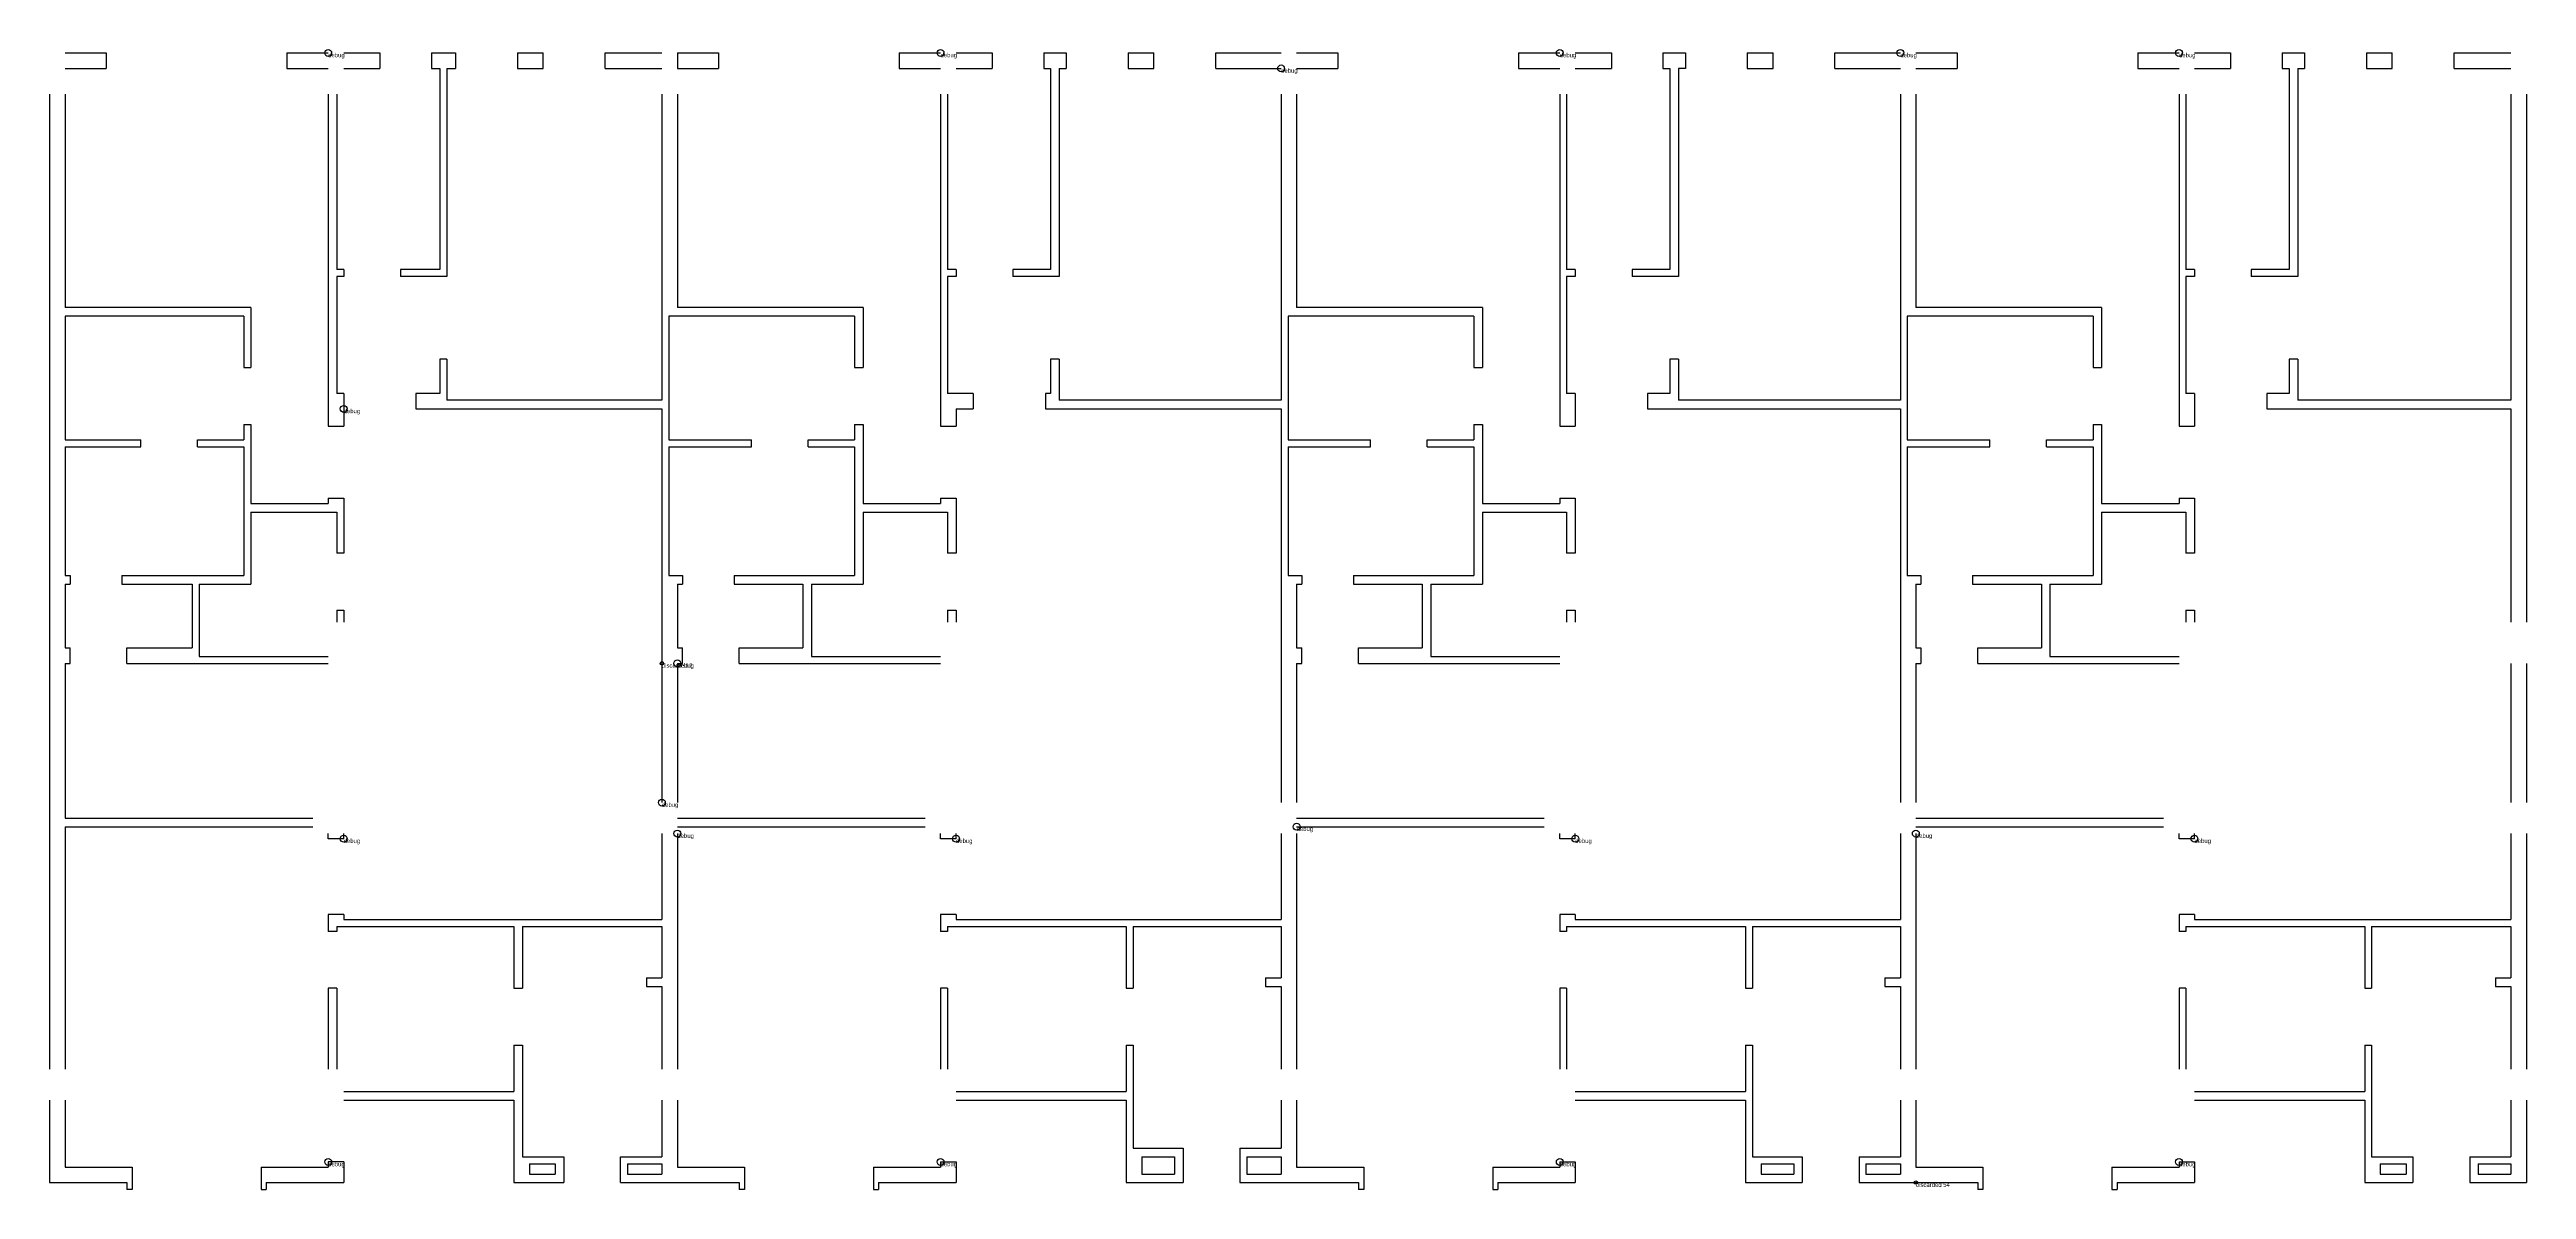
# Model space of a CAD drawing. Header units: metres. Extents: x 234 to 1674, y 440 to 1103.
import ezdxf

# ---------------------------------------------------------------- set-up
doc = ezdxf.new("R2010")
doc.units = ezdxf.units.M
doc.layers.add('WALL', color=7, linetype='Continuous')

msp = doc.modelspace()

# ---------------------------------------------------------------- linework, layer by layer
at = {"layer": 'debug', "color": 2}
for centre in [(396, 1101), (752, 1101), (1112, 1101), (1310, 1101), (1472, 1101), (950, 1092), (405, 894), (599, 746), (599, 746), (590, 665), (590, 665), (599, 647), (959, 651), (1319, 647), (405, 644), (761, 644), (1121, 644), (1481, 644), (396, 456), (752, 456), (1112, 456), (1472, 456)]:
    msp.add_circle(centre, 2, dxfattribs=at)
at = {"layer": 'debug', "color": 4}
for centre in [(590, 746), (1319, 444), (1319, 444)]:
    msp.add_circle(centre, 1, dxfattribs=at)
at = {"layer": 'WALL'}
for p, q in [((243, 1101), (267, 1101)), ((267, 1101), (267, 1092)), ((372, 1101), (396, 1101)), ((372, 1101), (372, 1092)), ((405, 1101), (426, 1101)), ((416, 1101), (416, 1101)), ((426, 1101), (426, 1092)), ((456, 1101), (470, 1101)), ((456, 1101), (456, 1092)), ((470, 1101), (470, 1092)), ((506, 1101), (506, 1092)), ((506, 1101), (521, 1101)), ((518, 1101), (518, 1101)), ((521, 1092), (521, 1101)), ((557, 1101), (590, 1101)), ((557, 1092), (557, 1101)), ((599, 1101), (599, 1092)), ((599, 1101), (623, 1101)), ((623, 1101), (623, 1092)), ((728, 1101), (752, 1101)), ((728, 1101), (728, 1092)), ((761, 1101), (782, 1101)), ((771, 1101), (771, 1101)), ((782, 1101), (782, 1092)), ((812, 1101), (812, 1092)), ((812, 1101), (812, 1092)), ((812, 1101), (825, 1101)), ((825, 1101), (825, 1092)), ((861, 1101), (861, 1092)), ((861, 1101), (876, 1101)), ((873, 1101), (873, 1101)), ((876, 1092), (876, 1101)), ((912, 1101), (950, 1101)), ((912, 1092), (912, 1101)), ((959, 1101), (983, 1101)), ((983, 1101), (983, 1092)), ((1088, 1101), (1112, 1101)), ((1088, 1101), (1088, 1092)), ((1121, 1101), (1142, 1101)), ((1131, 1101), (1131, 1101)), ((1142, 1101), (1142, 1092)), ((1172, 1101), (1172, 1092)), ((1172, 1101), (1185, 1101)), ((1185, 1101), (1185, 1092)), ((1221, 1101), (1221, 1092)), ((1221, 1101), (1236, 1101)), ((1233, 1101), (1233, 1101)), ((1236, 1092), (1236, 1101)), ((1272, 1101), (1310, 1101)), ((1272, 1092), (1272, 1101)), ((1319, 1101), (1343, 1101)), ((1343, 1101), (1343, 1092)), ((1448, 1101), (1472, 1101)), ((1448, 1101), (1448, 1092)), ((1481, 1101), (1502, 1101)), ((1491, 1101), (1491, 1101)), ((1502, 1101), (1502, 1092)), ((1532, 1101), (1532, 1092)), ((1532, 1101), (1545, 1101)), ((1545, 1101), (1545, 1092)), ((1581, 1101), (1581, 1092)), ((1581, 1101), (1596, 1101)), ((1593, 1101), (1593, 1101)), ((1596, 1092), (1596, 1101)), ((1632, 1101), (1665, 1101)), ((1632, 1092), (1632, 1101)), ((243, 1092), (267, 1092)), ((372, 1092), (396, 1092)), ((405, 1092), (426, 1092)), ((456, 1092), (461, 1092)), ((461, 1092), (461, 975)), ((465, 1092), (470, 1092)), ((465, 1092), (465, 971)), ((506, 1092), (521, 1092)), ((557, 1092), (590, 1092)), ((599, 1092), (623, 1092)), ((728, 1092), (752, 1092)), ((761, 1092), (782, 1092)), ((812, 1092), (816, 1092)), ((812, 1092), (816, 1092)), ((816, 1092), (816, 975)), ((821, 1092), (821, 971)), ((821, 1092), (825, 1092)), ((861, 1092), (876, 1092)), ((912, 1092), (950, 1092)), ((959, 1092), (983, 1092)), ((1088, 1092), (1112, 1092)), ((1121, 1092), (1142, 1092)), ((1172, 1092), (1176, 1092)), ((1176, 1092), (1176, 975)), ((1181, 1092), (1181, 971)), ((1185, 1092), (1181, 1092)), ((1221, 1092), (1236, 1092)), ((1233, 1092), (1233, 1092)), ((1272, 1092), (1310, 1092)), ((1319, 1092), (1343, 1092)), ((1448, 1092), (1472, 1092)), ((1481, 1092), (1502, 1092)), ((1532, 1092), (1536, 1092)), ((1536, 1092), (1536, 975)), ((1541, 1092), (1541, 971)), ((1541, 1092), (1545, 1092)), ((1581, 1092), (1596, 1092)), ((1632, 1092), (1665, 1092)), ((234, 1077), (234, 510)), ((243, 1077), (243, 953)), ((396, 1077), (396, 884)), ((401, 1077), (401, 975)), ((590, 1077), (590, 899)), ((599, 1077), (599, 953)), ((752, 1077), (752, 884)), ((756, 1077), (756, 975)), ((950, 1077), (950, 899)), ((959, 1077), (959, 953)), ((1112, 1077), (1112, 884)), ((1116, 1077), (1116, 975)), ((1310, 1077), (1310, 899)), ((1319, 1077), (1319, 953)), ((1472, 1077), (1472, 884)), ((1476, 1077), (1476, 975)), ((1665, 1077), (1665, 899)), ((1674, 1077), (1674, 909)), ((405, 975), (401, 975)), ((401, 971), (401, 903)), ((405, 971), (401, 971)), ((405, 975), (405, 971)), ((438, 975), (438, 971)), ((461, 975), (438, 975)), ((465, 971), (438, 971)), ((761, 975), (756, 975)), ((756, 971), (756, 903)), ((761, 971), (756, 971)), ((761, 975), (761, 971)), ((794, 975), (794, 971)), ((816, 975), (794, 975)), ((821, 971), (794, 971)), ((1121, 975), (1116, 975)), ((1116, 971), (1116, 903)), ((1121, 971), (1116, 971)), ((1121, 975), (1121, 971)), ((1154, 975), (1154, 971)), ((1176, 975), (1154, 975)), ((1181, 971), (1154, 971)), ((1481, 975), (1476, 975)), ((1476, 971), (1476, 903)), ((1481, 971), (1476, 971)), ((1481, 975), (1481, 971)), ((1514, 975), (1514, 971)), ((1536, 975), (1514, 975)), ((1541, 971), (1514, 971)), ((351, 953), (243, 953)), ((351, 953), (351, 918)), ((707, 953), (599, 953)), ((707, 953), (707, 918)), ((1067, 953), (959, 953)), ((1067, 953), (1067, 918)), ((1427, 953), (1319, 953)), ((1427, 953), (1427, 918)), ((243, 948), (243, 876)), ((347, 948), (243, 948)), ((347, 948), (347, 918)), ((594, 948), (594, 876)), ((702, 948), (594, 948)), ((702, 948), (702, 918)), ((954, 948), (954, 876)), ((1062, 948), (954, 948)), ((1062, 948), (1062, 918)), ((1314, 948), (1314, 876)), ((1422, 948), (1314, 948)), ((1422, 948), (1422, 918)), ((465, 923), (461, 923)), ((461, 923), (461, 903)), ((465, 923), (465, 899)), ((821, 923), (816, 923)), ((816, 923), (816, 903)), ((821, 923), (821, 899)), ((1181, 923), (1176, 923)), ((1176, 923), (1176, 903)), ((1181, 923), (1181, 899)), ((1541, 923), (1536, 923)), ((1536, 923), (1536, 903)), ((1541, 923), (1541, 899)), ((347, 918), (351, 918)), ((702, 918), (707, 918)), ((1062, 918), (1067, 918)), ((1422, 918), (1427, 918)), ((1674, 909), (1674, 770)), ((405, 903), (401, 903)), ((405, 903), (405, 894)), ((405, 894), (405, 894)), ((405, 894), (405, 884)), ((447, 903), (447, 894)), ((461, 903), (447, 903)), ((447, 894), (590, 894)), ((590, 899), (465, 899)), ((590, 894), (590, 746)), ((771, 903), (756, 903)), ((761, 894), (771, 894)), ((761, 894), (761, 884)), ((771, 903), (771, 894)), ((813, 903), (813, 894)), ((816, 903), (813, 903)), ((813, 894), (950, 894)), ((950, 899), (821, 899)), ((950, 894), (950, 665)), ((1121, 903), (1116, 903)), ((1121, 903), (1121, 884)), ((1163, 903), (1163, 894)), ((1176, 903), (1163, 903)), ((1163, 894), (1310, 894)), ((1310, 899), (1181, 899)), ((1310, 894), (1310, 665)), ((1481, 903), (1476, 903)), ((1481, 903), (1481, 884)), ((1523, 903), (1523, 894)), ((1536, 903), (1523, 903)), ((1523, 894), (1665, 894)), ((1665, 899), (1541, 899)), ((1665, 894), (1665, 770)), ((347, 885), (347, 876)), ((347, 885), (351, 885)), ((351, 885), (351, 839)), ((396, 884), (405, 884)), ((702, 885), (702, 876)), ((702, 885), (707, 885)), ((707, 885), (707, 839)), ((752, 884), (761, 884)), ((1062, 885), (1062, 876)), ((1062, 885), (1067, 885)), ((1067, 885), (1067, 839)), ((1112, 884), (1121, 884)), ((1422, 885), (1422, 876)), ((1422, 885), (1427, 885)), ((1427, 885), (1427, 839)), ((1472, 884), (1481, 884)), ((243, 876), (287, 876)), ((243, 872), (287, 872)), ((243, 872), (243, 797)), ((287, 872), (287, 876)), ((320, 876), (347, 876)), ((320, 872), (320, 876)), ((320, 872), (347, 872)), ((347, 872), (347, 797)), ((594, 876), (642, 876)), ((594, 872), (642, 872)), ((594, 872), (594, 797)), ((642, 872), (642, 876)), ((675, 876), (702, 876)), ((675, 872), (675, 876)), ((675, 872), (702, 872)), ((702, 872), (702, 797)), ((954, 876), (1002, 876)), ((954, 872), (1002, 872)), ((954, 872), (954, 797)), ((1002, 872), (1002, 876)), ((1035, 876), (1062, 876)), ((1035, 872), (1035, 876)), ((1035, 872), (1062, 872)), ((1062, 872), (1062, 797)), ((1314, 876), (1362, 876)), ((1314, 872), (1314, 797)), ((1314, 872), (1362, 872)), ((1362, 872), (1362, 876)), ((1395, 876), (1422, 876)), ((1395, 872), (1395, 876)), ((1395, 872), (1422, 872)), ((1422, 872), (1422, 797)), ((351, 839), (396, 839)), ((396, 842), (396, 839)), ((396, 842), (405, 842)), ((405, 842), (405, 810)), ((707, 839), (752, 839)), ((752, 842), (752, 839)), ((752, 842), (761, 842)), ((761, 842), (761, 810)), ((1067, 839), (1112, 839)), ((1112, 842), (1112, 839)), ((1112, 842), (1121, 842)), ((1121, 842), (1121, 810)), ((1427, 839), (1472, 839)), ((1472, 842), (1472, 839)), ((1472, 842), (1481, 842)), ((1481, 842), (1481, 810)), ((351, 834), (351, 792)), ((351, 834), (401, 834)), ((401, 834), (401, 810)), ((707, 834), (707, 792)), ((707, 834), (756, 834)), ((756, 834), (756, 810)), ((1067, 834), (1067, 792)), ((1067, 834), (1116, 834)), ((1116, 834), (1116, 810)), ((1427, 834), (1427, 792)), ((1427, 834), (1476, 834)), ((1476, 834), (1476, 810)), ((405, 810), (401, 810)), ((761, 810), (756, 810)), ((1121, 810), (1116, 810)), ((1481, 810), (1476, 810)), ((243, 797), (246, 797)), ((243, 792), (246, 792)), ((243, 792), (243, 755)), ((246, 797), (246, 792)), ((276, 797), (347, 797)), ((276, 797), (276, 792)), ((276, 792), (317, 792)), ((317, 792), (317, 755)), ((321, 792), (351, 792)), ((321, 792), (321, 750)), ((594, 797), (602, 797)), ((599, 792), (602, 792)), ((599, 792), (599, 755)), ((602, 797), (602, 792)), ((632, 797), (702, 797)), ((632, 797), (672, 797)), ((632, 797), (632, 792)), ((632, 792), (672, 792)), ((672, 792), (672, 755)), ((677, 792), (707, 792)), ((677, 792), (677, 750)), ((954, 797), (962, 797)), ((959, 792), (962, 792)), ((959, 792), (959, 755)), ((962, 797), (962, 792)), ((992, 797), (1062, 797)), ((992, 797), (1032, 797)), ((992, 797), (992, 792)), ((992, 792), (1032, 792)), ((1032, 792), (1032, 755)), ((1037, 792), (1067, 792)), ((1037, 792), (1037, 750)), ((1314, 797), (1322, 797)), ((1319, 792), (1319, 755)), ((1319, 792), (1322, 792)), ((1322, 797), (1322, 792)), ((1352, 797), (1422, 797)), ((1352, 797), (1392, 797)), ((1352, 797), (1352, 792)), ((1352, 792), (1392, 792)), ((1392, 792), (1392, 755)), ((1397, 792), (1427, 792)), ((1397, 792), (1397, 750)), ((401, 777), (401, 770)), ((401, 777), (405, 777)), ((405, 777), (405, 770)), ((756, 777), (756, 770)), ((756, 777), (761, 777)), ((761, 777), (761, 770)), ((1116, 777), (1116, 770)), ((1116, 777), (1121, 777)), ((1121, 777), (1121, 770)), ((1476, 777), (1476, 770)), ((1476, 777), (1481, 777)), ((1481, 777), (1481, 770)), ((243, 755), (246, 755)), ((246, 746), (246, 755)), ((279, 755), (317, 755)), ((279, 746), (279, 755)), ((321, 750), (396, 750)), ((599, 755), (602, 755)), ((602, 746), (602, 755)), ((635, 755), (672, 755)), ((635, 746), (635, 755)), ((677, 750), (752, 750)), ((959, 755), (962, 755)), ((962, 746), (962, 755)), ((995, 755), (1032, 755)), ((995, 746), (995, 755)), ((1037, 750), (1112, 750)), ((1319, 755), (1322, 755)), ((1322, 755), (1322, 746)), ((1355, 755), (1392, 755)), ((1355, 746), (1355, 755)), ((1397, 750), (1472, 750)), ((243, 746), (243, 656)), ((243, 746), (246, 746)), ((279, 746), (396, 746)), ((590, 746), (590, 665)), ((599, 746), (599, 665)), ((599, 746), (602, 746)), ((635, 746), (752, 746)), ((959, 746), (959, 665)), ((959, 746), (962, 746)), ((995, 746), (1112, 746)), ((1319, 746), (1319, 665)), ((1319, 746), (1322, 746)), ((1355, 746), (1472, 746)), ((1665, 746), (1665, 665)), ((1674, 746), (1674, 665)), ((243, 656), (387, 656)), ((243, 651), (387, 651)), ((243, 651), (243, 510)), ((599, 656), (743, 656)), ((599, 651), (743, 651)), ((959, 656), (1103, 656)), ((959, 651), (1103, 651)), ((1319, 656), (1463, 656)), ((1319, 651), (1463, 651)), ((396, 644), (396, 647)), ((405, 644), (396, 644)), ((405, 644), (405, 647)), ((405, 644), (405, 644)), ((590, 647), (590, 597)), ((599, 647), (599, 510)), ((752, 644), (752, 647)), ((761, 644), (752, 644)), ((761, 644), (761, 647)), ((761, 644), (761, 644)), ((950, 647), (950, 597)), ((959, 647), (959, 510)), ((1112, 644), (1112, 647)), ((1121, 644), (1112, 644)), ((1121, 644), (1121, 647)), ((1121, 644), (1121, 644)), ((1310, 647), (1310, 597)), ((1319, 647), (1319, 510)), ((1472, 644), (1472, 647)), ((1481, 644), (1472, 644)), ((1481, 644), (1481, 647)), ((1481, 644), (1481, 644)), ((1665, 647), (1665, 597)), ((1674, 647), (1674, 510)), ((396, 600), (396, 590)), ((405, 600), (396, 600)), ((401, 593), (504, 593)), ((401, 593), (401, 590)), ((405, 600), (405, 597)), ((405, 597), (590, 597)), ((504, 593), (504, 557)), ((509, 593), (590, 593)), ((509, 593), (509, 557)), ((590, 593), (590, 563)), ((752, 600), (752, 590)), ((761, 600), (752, 600)), ((756, 593), (860, 593)), ((756, 593), (756, 590)), ((761, 600), (761, 597)), ((761, 597), (950, 597)), ((860, 593), (860, 557)), ((864, 593), (950, 593)), ((864, 593), (864, 557)), ((950, 593), (950, 563)), ((1112, 600), (1112, 590)), ((1121, 600), (1112, 600)), ((1116, 593), (1220, 593)), ((1116, 593), (1116, 590)), ((1121, 600), (1121, 597)), ((1121, 597), (1310, 597)), ((1220, 593), (1220, 557)), ((1224, 593), (1310, 593)), ((1224, 593), (1224, 557)), ((1310, 593), (1310, 563)), ((1472, 600), (1472, 590)), ((1481, 600), (1472, 600)), ((1476, 593), (1580, 593)), ((1476, 593), (1476, 590)), ((1481, 600), (1481, 597)), ((1481, 597), (1665, 597)), ((1580, 593), (1580, 557)), ((1584, 593), (1665, 593)), ((1584, 593), (1584, 557)), ((1665, 593), (1665, 563)), ((401, 590), (396, 590)), ((756, 590), (752, 590)), ((1116, 590), (1112, 590)), ((1476, 590), (1472, 590)), ((581, 563), (581, 558)), ((581, 563), (590, 563)), ((941, 563), (941, 558)), ((941, 563), (950, 563)), ((1301, 563), (1301, 558)), ((1301, 563), (1310, 563)), ((1656, 563), (1656, 558)), ((1656, 563), (1665, 563)), ((396, 557), (396, 510)), ((401, 557), (396, 557)), ((401, 557), (401, 510)), ((504, 557), (509, 557)), ((581, 558), (590, 558)), ((590, 558), (590, 510)), ((752, 557), (752, 510)), ((756, 557), (752, 557)), ((756, 557), (756, 510)), ((860, 557), (864, 557)), ((941, 558), (950, 558)), ((950, 558), (950, 510)), ((1112, 557), (1112, 510)), ((1116, 557), (1112, 557)), ((1116, 557), (1116, 510)), ((1220, 557), (1224, 557)), ((1301, 558), (1310, 558)), ((1310, 558), (1310, 510)), ((1472, 557), (1472, 510)), ((1476, 557), (1472, 557)), ((1476, 557), (1476, 510)), ((1580, 557), (1584, 557)), ((1656, 558), (1665, 558)), ((1665, 558), (1665, 510)), ((504, 524), (509, 524)), ((504, 524), (504, 497)), ((509, 524), (509, 459)), ((860, 524), (864, 524)), ((860, 524), (860, 497)), ((864, 524), (864, 464)), ((1220, 524), (1224, 524)), ((1220, 524), (1220, 497)), ((1224, 524), (1224, 459)), ((1580, 524), (1584, 524)), ((1580, 524), (1580, 497)), ((1584, 524), (1584, 459)), ((234, 492), (234, 444)), ((243, 492), (243, 453)), ((405, 497), (504, 497)), ((405, 492), (504, 492)), ((504, 492), (504, 444)), ((590, 492), (590, 459)), ((599, 492), (599, 453)), ((761, 497), (860, 497)), ((761, 492), (860, 492)), ((860, 492), (860, 444)), ((950, 492), (950, 464)), ((959, 492), (959, 453)), ((1121, 497), (1220, 497)), ((1121, 492), (1220, 492)), ((1220, 492), (1220, 444)), ((1310, 492), (1310, 459)), ((1319, 492), (1319, 453)), ((1481, 497), (1580, 497)), ((1481, 492), (1580, 492)), ((1580, 492), (1580, 444)), ((1665, 492), (1665, 459)), ((1674, 492), (1674, 444)), ((864, 464), (893, 464)), ((893, 464), (893, 444)), ((926, 464), (926, 444)), ((926, 464), (950, 464)), ((243, 453), (282, 453)), ((282, 453), (282, 440)), ((357, 453), (396, 453)), ((357, 453), (357, 440)), ((396, 456), (396, 456)), ((396, 456), (396, 453)), ((405, 456), (396, 456)), ((405, 456), (405, 444)), ((509, 459), (533, 459)), ((513, 455), (528, 455)), ((513, 455), (513, 449)), ((513, 449), (528, 449)), ((528, 455), (528, 449)), ((533, 459), (533, 444)), ((566, 459), (590, 459)), ((566, 444), (566, 459)), ((570, 455), (590, 455)), ((570, 455), (570, 449)), ((570, 449), (590, 449)), ((590, 455), (590, 449)), ((599, 453), (638, 453)), ((638, 453), (638, 440)), ((713, 453), (752, 453)), ((713, 453), (713, 440)), ((752, 456), (761, 456)), ((752, 456), (752, 456)), ((752, 456), (752, 453)), ((761, 456), (761, 444)), ((869, 459), (888, 459)), ((869, 459), (869, 449)), ((869, 449), (888, 449)), ((888, 459), (888, 449)), ((930, 459), (950, 459)), ((930, 459), (930, 449)), ((930, 449), (950, 449)), ((950, 459), (950, 449)), ((959, 453), (998, 453)), ((998, 453), (998, 440)), ((1073, 453), (1112, 453)), ((1073, 453), (1073, 440)), ((1112, 456), (1121, 456)), ((1112, 456), (1112, 456)), ((1112, 456), (1112, 453)), ((1121, 456), (1121, 444)), ((1224, 459), (1253, 459)), ((1229, 455), (1248, 455)), ((1229, 455), (1229, 449)), ((1229, 449), (1248, 449)), ((1248, 455), (1248, 449)), ((1253, 459), (1253, 444)), ((1286, 459), (1286, 444)), ((1286, 459), (1310, 459)), ((1290, 455), (1310, 455)), ((1290, 455), (1290, 449)), ((1290, 449), (1310, 449)), ((1310, 455), (1310, 449)), ((1319, 453), (1358, 453)), ((1358, 453), (1358, 440)), ((1433, 453), (1472, 453)), ((1433, 453), (1433, 440)), ((1472, 456), (1481, 456)), ((1472, 456), (1472, 456)), ((1472, 456), (1472, 453)), ((1481, 456), (1481, 444)), ((1584, 459), (1608, 459)), ((1589, 455), (1604, 455)), ((1589, 455), (1589, 449)), ((1589, 449), (1604, 449)), ((1604, 455), (1604, 449)), ((1608, 459), (1608, 444)), ((1641, 459), (1641, 444)), ((1641, 459), (1665, 459)), ((1646, 455), (1665, 455)), ((1646, 455), (1646, 449)), ((1646, 449), (1665, 449)), ((1665, 455), (1665, 449)), ((234, 444), (279, 444)), ((279, 444), (279, 440)), ((282, 440), (279, 440)), ((357, 440), (360, 440)), ((360, 444), (405, 444)), ((360, 444), (360, 440)), ((504, 444), (533, 444)), ((566, 444), (635, 444)), ((635, 444), (635, 440)), ((638, 440), (635, 440)), ((713, 440), (716, 440)), ((716, 444), (761, 444)), ((716, 444), (716, 440)), ((860, 444), (893, 444)), ((926, 444), (995, 444)), ((995, 444), (995, 440)), ((998, 440), (995, 440)), ((1073, 440), (1076, 440)), ((1076, 444), (1121, 444)), ((1076, 444), (1076, 440)), ((1220, 444), (1253, 444)), ((1286, 444), (1319, 444)), ((1286, 444), (1355, 444)), ((1355, 444), (1355, 440)), ((1358, 440), (1355, 440)), ((1433, 440), (1436, 440)), ((1436, 444), (1481, 444)), ((1436, 444), (1436, 440)), ((1580, 444), (1608, 444)), ((1641, 444), (1674, 444))]:
    msp.add_line(p, q, dxfattribs=at)

# ---------------------------------------------------------------- texts
at = {"layer": 'debug', "char_height": 2.5, "attachment_point": 1}
for s, insert in [('debug', (396, 1101)), ('debug', (752, 1101)), ('debug', (1112, 1101)), ('debug', (1310, 1101)), ('debug', (1472, 1101)), ('debug', (950, 1092)), ('debug', (405, 894)), ('discarded 2', (590, 746)), ('debug', (599, 746)), ('debug', (599, 746)), ('debug', (590, 665)), ('debug', (590, 665)), ('debug', (959, 651)), ('debug', (405, 644)), ('debug', (599, 647)), ('debug', (761, 644)), ('debug', (1121, 644)), ('debug', (1319, 647)), ('debug', (1481, 644)), ('debug', (396, 456)), ('debug', (752, 456)), ('debug', (1112, 456)), ('debug', (1472, 456)), ('discarded 54', (1319, 444)), ('discarded 54', (1319, 444))]:
    msp.add_mtext(s, dxfattribs=dict(at, insert=insert))

doc.saveas('drawing.dxf')
